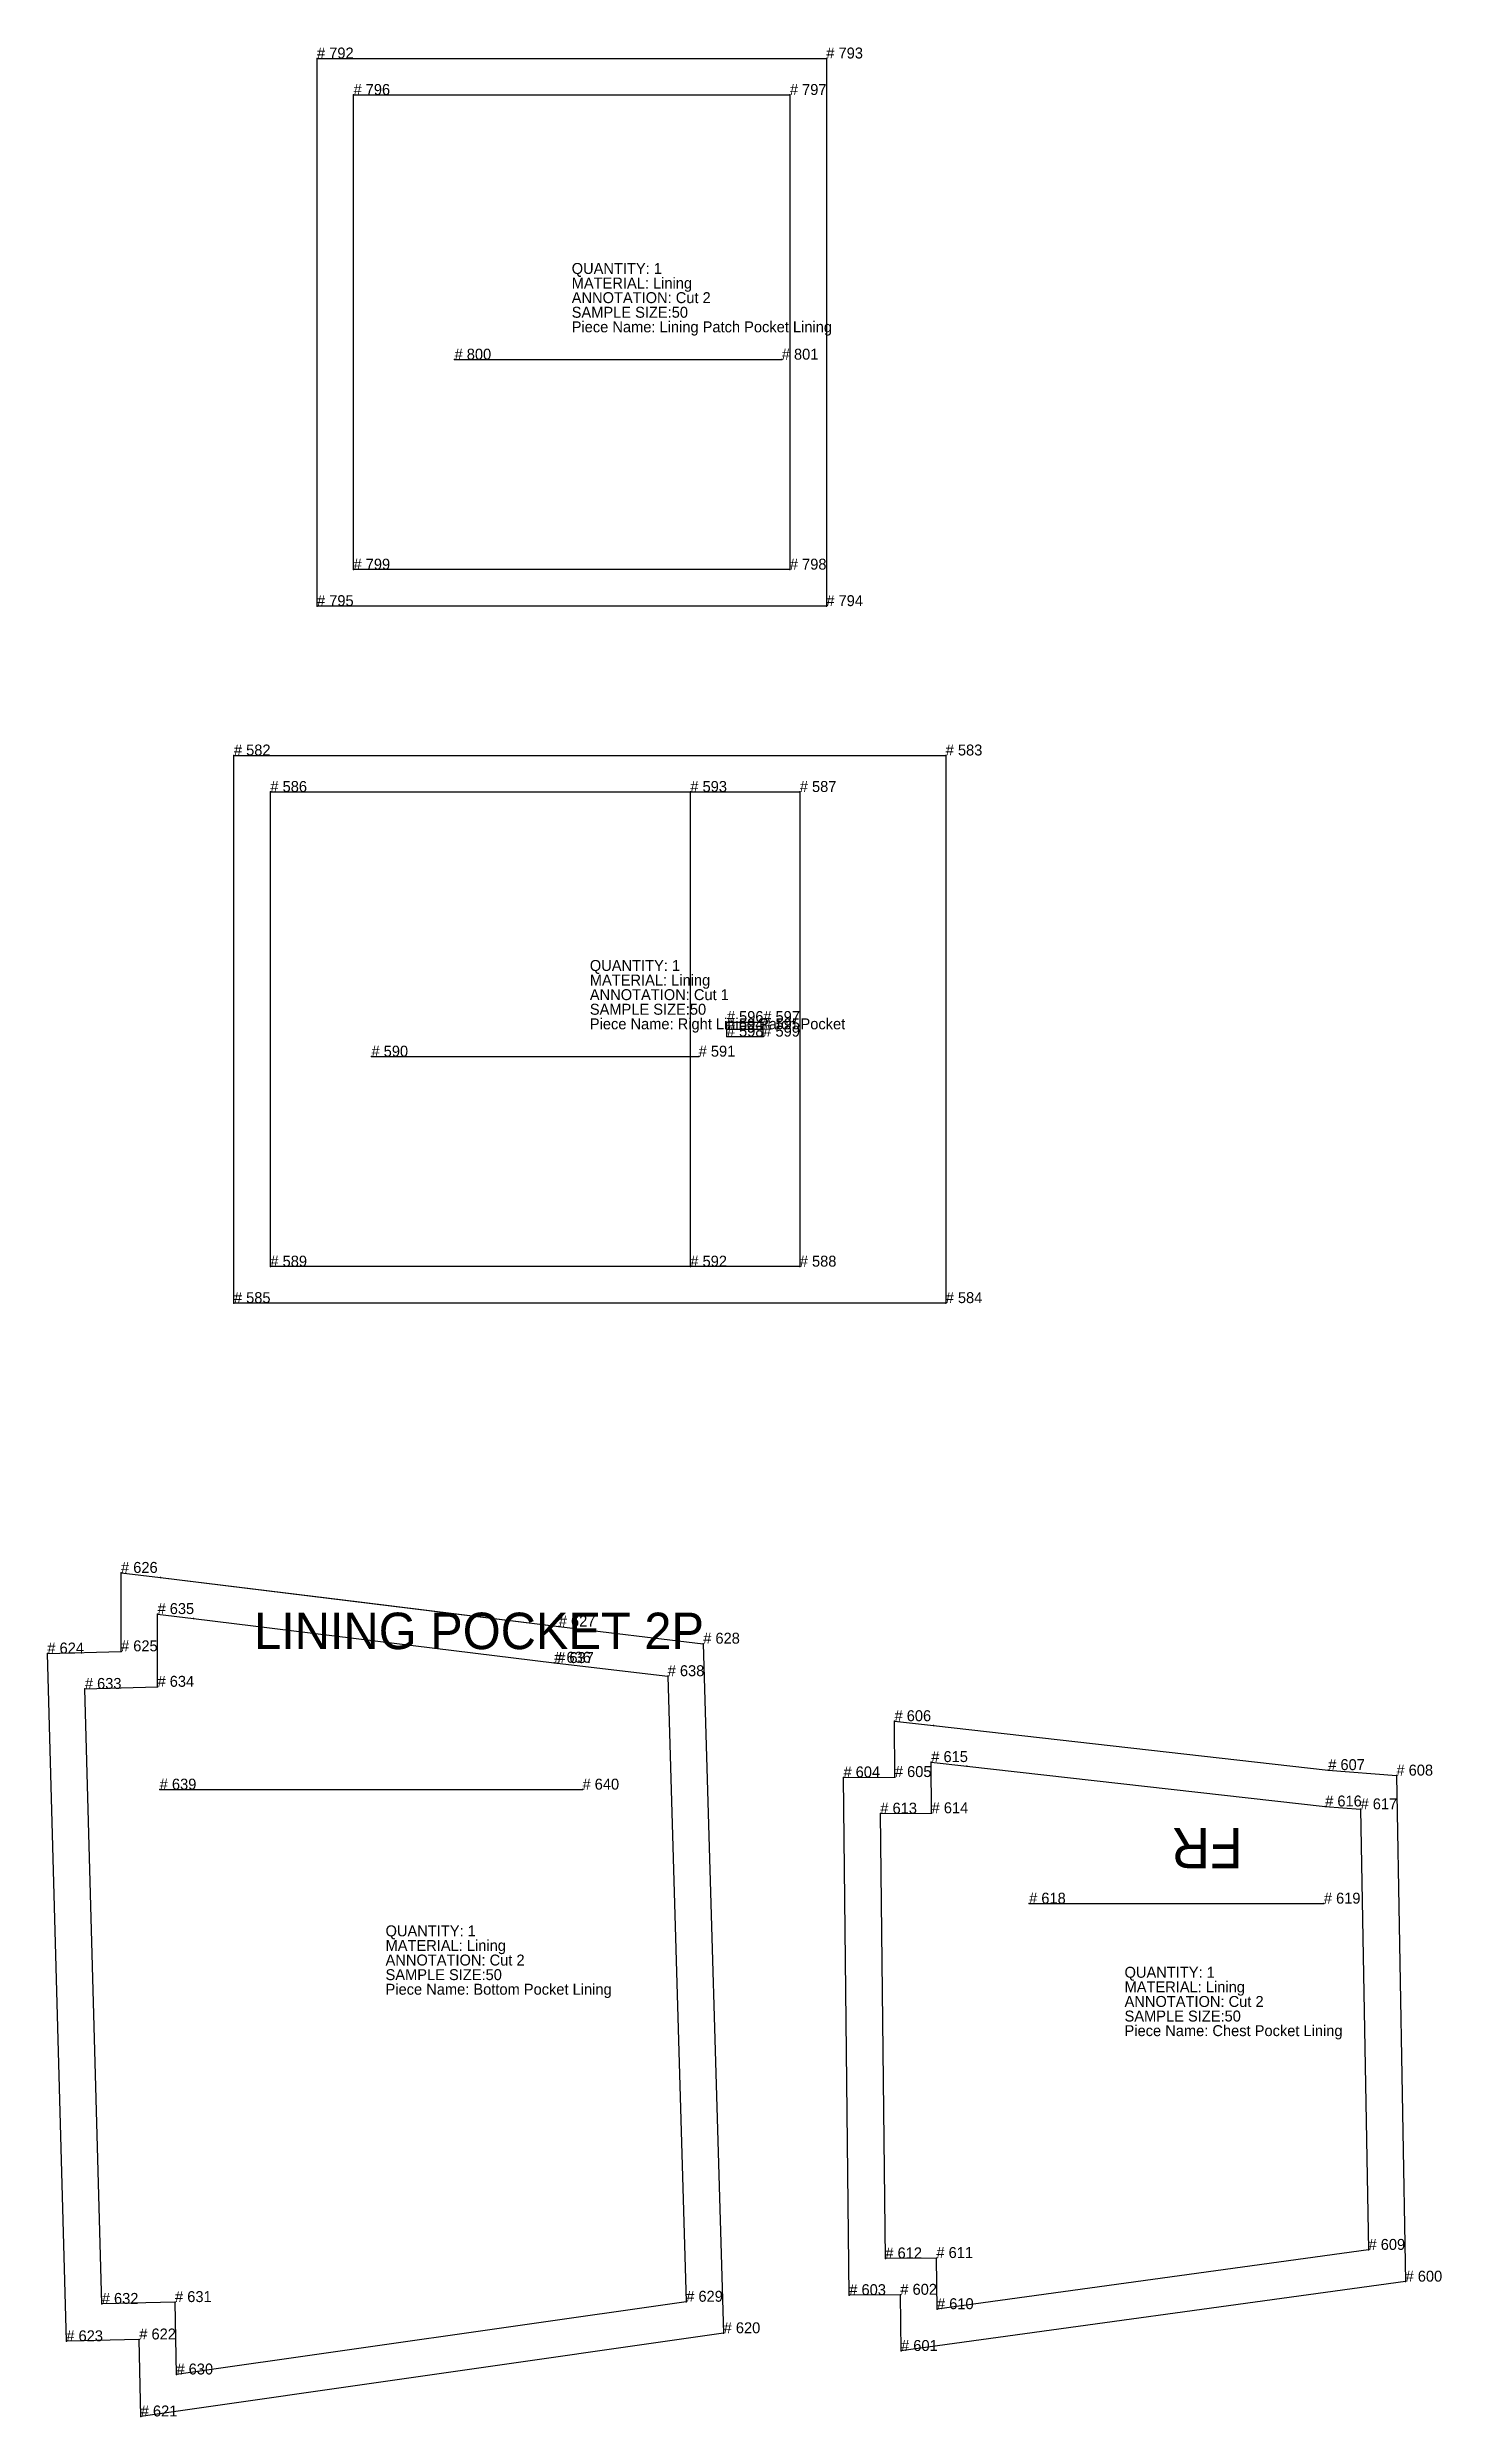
# Model space of a CAD drawing. Extents: x -8402 to 434, y -368 to 2685.
# Drawn here: x -8402 to -8020, y 1350 to 1999 of the extents above; entities that cross this region are included whole.
import ezdxf

# ---------------------------------------------------------------- set-up
doc = ezdxf.new("R2010")
doc.units = 0

# ---------------------------------------------------------------- blocks, each defined once
blk = doc.blocks.new('Right Lining Patch Pocket_5028')
at = {"layer": '1'}
blk.add_lwpolyline([(-8350.9199, 1805.3199), (-8155.79, 1805.3199), (-8155.79, 1655.23), (-8350.9199, 1655.23), (-8350.9199, 1805.3199)], close=True, dxfattribs=at)
at = {"layer": '14'}
blk.add_lwpolyline([(-8340.9199, 1795.3199), (-8195.79, 1795.3199), (-8195.79, 1665.23), (-8340.9199, 1665.23), (-8340.9199, 1795.3199)], close=True, dxfattribs=at)
at = {"layer": '2'}
for p in [(-8350.9199, 1805.3199), (-8155.79, 1805.3199), (-8340.9199, 1795.3199), (-8225.79, 1795.3199), (-8195.79, 1795.3199), (-8215.79, 1732.27), (-8215.79, 1732.27), (-8215.79, 1730.27), (-8215.79, 1728.27), (-8215.79, 1728.27), (-8205.79, 1732.27), (-8205.79, 1732.27), (-8205.79, 1730.27), (-8205.79, 1728.27), (-8205.79, 1728.27), (-8313.21, 1722.78), (-8223.5098, 1722.78), (-8340.9199, 1665.23), (-8225.79, 1665.23), (-8195.79, 1665.23), (-8350.9199, 1655.23), (-8155.79, 1655.23)]:
    blk.add_point(p, dxfattribs=at)
at = {"layer": '5'}
blk.add_line((-8313.21, 1722.78), (-8223.5098, 1722.78), dxfattribs=at)
at = {"layer": '7'}
blk.add_line((-8313.21, 1722.78), (-8223.5098, 1722.78), dxfattribs=at)
at = {"layer": '8'}
for points in [[(-8225.79, 1665.23), (-8225.79, 1795.3199)], [(-8215.79, 1732.27), (-8205.79, 1732.27)], [(-8215.79, 1728.27), (-8215.79, 1732.27)], [(-8215.79, 1730.27), (-8205.79, 1730.27)], [(-8215.79, 1728.27), (-8205.79, 1728.27)], [(-8205.79, 1728.27), (-8205.79, 1732.27)]]:
    blk.add_lwpolyline(points, dxfattribs=at)
at = {"layer": '84'}
blk.add_lwpolyline([(-8350.9199, 1805.3199), (-8155.79, 1805.3199), (-8155.79, 1655.23), (-8350.9199, 1655.23), (-8350.9199, 1805.3199)], close=True, dxfattribs=at)
at = {"layer": '85'}
for points in [[(-8225.79, 1665.23), (-8225.79, 1795.3199)], [(-8215.79, 1732.27), (-8205.79, 1732.27)], [(-8215.79, 1728.27), (-8215.79, 1732.27)], [(-8215.79, 1730.27), (-8205.79, 1730.27)], [(-8215.79, 1728.27), (-8205.79, 1728.27)], [(-8205.79, 1728.27), (-8205.79, 1732.27)]]:
    blk.add_lwpolyline(points, dxfattribs=at)
at = {"layer": '87'}
blk.add_lwpolyline([(-8340.9199, 1795.3199), (-8195.79, 1795.3199), (-8195.79, 1665.23), (-8340.9199, 1665.23), (-8340.9199, 1795.3199)], close=True, dxfattribs=at)
at = {"layer": '1'}
for s, p in [('# 582', (-8350.9199, 1805.3199)), ('# 583', (-8155.79, 1805.3199)), ('QUANTITY: 1', (-8253.3496, 1746.27)), ('ANNOTATION: Cut 1', (-8253.3496, 1738.27)), ('MATERIAL: Lining', (-8253.3496, 1742.27)), ('SAMPLE SIZE:50', (-8253.3496, 1734.27)), ('Piece Name: Right Lining Patch Pocket', (-8253.3496, 1730.27)), ('# 585', (-8350.9199, 1655.23)), ('# 584', (-8155.79, 1655.23))]:
    blk.add_text(s, height=3, dxfattribs=at).set_placement(p)
at = {"layer": '14'}
for s, p in [('# 586', (-8340.9199, 1795.3199)), ('# 587', (-8195.79, 1795.3199)), ('# 589', (-8340.9199, 1665.23)), ('# 588', (-8195.79, 1665.23))]:
    blk.add_text(s, height=3, dxfattribs=at).set_placement(p)
at = {"layer": '7'}
for s, p in [('# 590', (-8313.21, 1722.78)), ('# 591', (-8223.5098, 1722.78))]:
    blk.add_text(s, height=3, dxfattribs=at).set_placement(p)
at = {"layer": '8'}
for s, p in [('# 593', (-8225.79, 1795.3199)), ('# 596', (-8215.79, 1732.27)), ('# 596', (-8215.79, 1732.27)), ('# 597', (-8205.79, 1732.27)), ('# 597', (-8205.79, 1732.27)), ('# 594', (-8215.79, 1730.27)), ('# 598', (-8215.79, 1728.27)), ('# 598', (-8215.79, 1728.27)), ('# 595', (-8205.79, 1730.27)), ('# 599', (-8205.79, 1728.27)), ('# 599', (-8205.79, 1728.27)), ('# 592', (-8225.79, 1665.23))]:
    blk.add_text(s, height=3, dxfattribs=at).set_placement(p)
blk = doc.blocks.new('Chest Pocket Lining_5029')
at = {"layer": '1'}
blk.add_lwpolyline([(-8029.7202, 1387.04), (-8168.02, 1368.04), (-8168.2202, 1383.4399), (-8182.2202, 1383.34), (-8183.8198, 1525.24), (-8169.7202, 1525.34), (-8169.8198, 1540.64), (-8159.1201, 1539.4399), (-8050.9199, 1527.24), (-8032.2202, 1525.74), (-8029.7202, 1387.04)], close=True, dxfattribs=at)
at = {"layer": '14'}
blk.add_lwpolyline([(-8039.8799, 1395.74), (-8158.1699, 1379.49), (-8158.3398, 1393.51), (-8172.3301, 1393.41), (-8173.71, 1515.3101), (-8159.6499, 1515.41), (-8159.7402, 1529.4399), (-8150.04, 1528.35), (-8051.7598, 1517.27), (-8042.0601, 1516.49), (-8039.8799, 1395.74)], close=True, dxfattribs=at)
at = {"layer": '2'}
for p in [(-8169.8198, 1540.64), (-8159.7402, 1529.4399), (-8050.9199, 1527.24), (-8183.8198, 1525.24), (-8169.7202, 1525.34), (-8032.2202, 1525.74), (-8173.71, 1515.3101), (-8159.6499, 1515.41), (-8051.7598, 1517.27), (-8042.0601, 1516.49), (-8132.9199, 1490.64), (-8052.1201, 1490.64), (-8172.3301, 1393.41), (-8158.3398, 1393.51), (-8039.8799, 1395.74), (-8182.2202, 1383.34), (-8168.2202, 1383.4399), (-8029.7202, 1387.04), (-8158.1699, 1379.49), (-8168.02, 1368.04)]:
    blk.add_point(p, dxfattribs=at)
at = {"layer": '3'}
for p in [(-8159.1201, 1539.4399), (-8150.04, 1528.35)]:
    blk.add_point(p, dxfattribs=at)
at = {"layer": '4'}
for p in [(-8050.9199, 1527.24, 5), (-8051.7598, 1517.27, 5)]:
    blk.add_point(p, dxfattribs=at)
at = {"layer": '5'}
blk.add_line((-8132.9199, 1490.64), (-8052.1201, 1490.64), dxfattribs=at)
at = {"layer": '7'}
blk.add_line((-8132.9199, 1490.64), (-8052.1201, 1490.64), dxfattribs=at)
at = {"layer": '84'}
blk.add_lwpolyline([(-8029.7202, 1387.04), (-8168.02, 1368.04), (-8168.2202, 1383.4399), (-8182.2202, 1383.34), (-8183.8198, 1525.24), (-8169.7202, 1525.34), (-8169.8198, 1540.64), (-8159.1201, 1539.4399), (-8050.9199, 1527.24), (-8032.2202, 1525.74), (-8029.7202, 1387.04)], close=True, dxfattribs=at)
at = {"layer": '87'}
blk.add_lwpolyline([(-8159.7402, 1529.4399), (-8150.04, 1528.35), (-8051.7598, 1517.27), (-8042.0601, 1516.49), (-8039.8799, 1395.74), (-8158.1699, 1379.49), (-8158.3398, 1393.51), (-8172.3301, 1393.41), (-8173.71, 1515.3101), (-8159.6499, 1515.41), (-8159.7402, 1529.4399)], close=True, dxfattribs=at)
at = {"layer": '1'}
for s, p in [('# 606', (-8169.8198, 1540.64)), ('# 604', (-8183.8198, 1525.24)), ('# 605', (-8169.7202, 1525.34)), ('# 607', (-8050.9199, 1527.24)), ('# 608', (-8032.2202, 1525.74)), ('QUANTITY: 1', (-8106.7598, 1470.33)), ('MATERIAL: Lining', (-8106.7598, 1466.33)), ('ANNOTATION: Cut 2', (-8106.7598, 1462.33)), ('SAMPLE SIZE:50', (-8106.7598, 1458.33)), ('Piece Name: Chest Pocket Lining', (-8106.7598, 1454.33)), ('# 600', (-8029.7202, 1387.04)), ('# 603', (-8182.2202, 1383.34)), ('# 602', (-8168.2202, 1383.4399)), ('# 601', (-8168.02, 1368.04))]:
    blk.add_text(s, height=3, dxfattribs=at).set_placement(p)
at = {"layer": '14'}
for s, p in [('# 615', (-8159.7402, 1529.4399)), ('# 616', (-8051.7598, 1517.27)), ('# 617', (-8042.0601, 1516.49)), ('# 613', (-8173.71, 1515.3101)), ('# 614', (-8159.6499, 1515.41)), ('# 612', (-8172.3301, 1393.41)), ('# 611', (-8158.3398, 1393.51)), ('# 609', (-8039.8799, 1395.74)), ('# 610', (-8158.1699, 1379.49))]:
    blk.add_text(s, height=3, dxfattribs=at).set_placement(p)
at = {"layer": '15'}
blk.add_text('FR', height=11, rotation=180, dxfattribs=at).set_placement((-8074.3198, 1511.34))
at = {"layer": '7'}
for s, p in [('# 618', (-8132.9199, 1490.64)), ('# 619', (-8052.1201, 1490.64))]:
    blk.add_text(s, height=3, dxfattribs=at).set_placement(p)
blk = doc.blocks.new('Bottom Pocket Lining_5030')
at = {"layer": '1'}
blk.add_lwpolyline([(-8216.6602, 1372.89), (-8376.46, 1350.09), (-8376.8604, 1371.1899), (-8396.8604, 1370.6899), (-8402.0596, 1559.1899), (-8381.8604, 1559.79), (-8381.8604, 1581.29), (-8371.0596, 1579.99), (-8261.8604, 1566.59), (-8222.2598, 1561.89), (-8216.6602, 1372.89)], close=True, dxfattribs=at)
at = {"layer": '14'}
blk.add_lwpolyline([(-8226.9199, 1381.53), (-8366.6699, 1361.59), (-8367.0596, 1381.4399), (-8387.1396, 1380.9399), (-8391.7803, 1549.49), (-8371.8604, 1550.0699), (-8371.8604, 1570.01), (-8362, 1568.8101), (-8263.0996, 1556.67), (-8262.2998, 1556.5699), (-8232, 1552.98), (-8226.9199, 1381.53)], close=True, dxfattribs=at)
at = {"layer": '2'}
for p in [(-8381.8604, 1581.29), (-8371.8604, 1570.01), (-8261.8604, 1566.59), (-8402.0596, 1559.1899), (-8381.8604, 1559.79), (-8222.2598, 1561.89), (-8262.2998, 1556.5699), (-8232, 1552.98), (-8391.7803, 1549.49), (-8371.8604, 1550.0699), (-8371.2598, 1521.89), (-8255.3604, 1521.89), (-8387.1396, 1380.9399), (-8367.0596, 1381.4399), (-8226.9199, 1381.53), (-8396.8604, 1370.6899), (-8376.8604, 1371.1899), (-8216.6602, 1372.89), (-8366.6699, 1361.59), (-8376.46, 1350.09)]:
    blk.add_point(p, dxfattribs=at)
at = {"layer": '3'}
for p in [(-8371.0596, 1579.99), (-8362, 1568.8101), (-8263.0996, 1556.67)]:
    blk.add_point(p, dxfattribs=at)
at = {"layer": '4'}
for p in [(-8261.8604, 1566.59, 5), (-8263.0996, 1556.67, 5)]:
    blk.add_point(p, dxfattribs=at)
at = {"layer": '5'}
blk.add_line((-8371.2598, 1521.89), (-8255.3604, 1521.89), dxfattribs=at)
at = {"layer": '7'}
blk.add_line((-8371.2598, 1521.89), (-8255.3604, 1521.89), dxfattribs=at)
at = {"layer": '84'}
blk.add_lwpolyline([(-8216.6602, 1372.89), (-8376.46, 1350.09), (-8376.8604, 1371.1899), (-8396.8604, 1370.6899), (-8402.0596, 1559.1899), (-8381.8604, 1559.79), (-8381.8604, 1581.29), (-8371.0596, 1579.99), (-8316.4502, 1573.35), (-8261.8604, 1566.59), (-8222.2598, 1561.89), (-8216.6602, 1372.89)], close=True, dxfattribs=at)
at = {"layer": '87'}
blk.add_lwpolyline([(-8371.8604, 1570.01), (-8362, 1568.8101), (-8263.0996, 1556.67), (-8262.2998, 1556.5699), (-8232, 1552.98), (-8226.9199, 1381.53), (-8366.6699, 1361.59), (-8367.0596, 1381.4399), (-8387.1396, 1380.9399), (-8391.7803, 1549.49), (-8371.8604, 1550.0699), (-8371.8604, 1570.01)], close=True, dxfattribs=at)
at = {"layer": '1'}
for s, p in [('# 626', (-8381.8604, 1581.29)), ('# 627', (-8261.8604, 1566.59)), ('# 628', (-8222.2598, 1561.89)), ('# 624', (-8402.0596, 1559.1899)), ('# 625', (-8381.8604, 1559.79)), ('QUANTITY: 1', (-8309.3496, 1481.6801)), ('MATERIAL: Lining', (-8309.3496, 1477.6801)), ('ANNOTATION: Cut 2', (-8309.3496, 1473.6801)), ('SAMPLE SIZE:50', (-8309.3496, 1469.6801)), ('Piece Name: Bottom Pocket Lining', (-8309.3496, 1465.6801)), ('# 623', (-8396.8604, 1370.6899)), ('# 622', (-8376.8604, 1371.1899)), ('# 620', (-8216.6602, 1372.89)), ('# 621', (-8376.46, 1350.09))]:
    blk.add_text(s, height=3, dxfattribs=at).set_placement(p)
at = {"layer": '14'}
for s, p in [('# 635', (-8371.8604, 1570.01)), ('# 636', (-8263.0996, 1556.67)), ('# 637', (-8262.2998, 1556.5699)), ('# 633', (-8391.7803, 1549.49)), ('# 634', (-8371.8604, 1550.0699)), ('# 638', (-8232, 1552.98)), ('# 632', (-8387.1396, 1380.9399)), ('# 631', (-8367.0596, 1381.4399)), ('# 629', (-8226.9199, 1381.53)), ('# 630', (-8366.6699, 1361.59))]:
    blk.add_text(s, height=3, dxfattribs=at).set_placement(p)
at = {"layer": '15'}
blk.add_text('LINING POCKET 2P', height=10, dxfattribs=at).set_placement((-8345.4102, 1560.39))
at = {"layer": '7'}
for s, p in [('# 639', (-8371.2598, 1521.89)), ('# 640', (-8255.3604, 1521.89))]:
    blk.add_text(s, height=3, dxfattribs=at).set_placement(p)
blk = doc.blocks.new('Lining Patch Pocket Lining_5036')
at = {"layer": '1'}
blk.add_lwpolyline([(-8328.1396, 1996.35), (-8188.5098, 1996.35), (-8188.5098, 1846.26), (-8328.1396, 1846.26), (-8328.1396, 1996.35)], close=True, dxfattribs=at)
at = {"layer": '14'}
blk.add_lwpolyline([(-8318.1396, 1986.35), (-8198.5098, 1986.35), (-8198.5098, 1856.26), (-8318.1396, 1856.26), (-8318.1396, 1986.35)], close=True, dxfattribs=at)
at = {"layer": '2'}
for p in [(-8328.1396, 1996.35), (-8188.5098, 1996.35), (-8318.1396, 1986.35), (-8198.5098, 1986.35), (-8290.4297, 1913.8101), (-8200.7305, 1913.8101), (-8318.1396, 1856.26), (-8198.5098, 1856.26), (-8328.1396, 1846.26), (-8188.5098, 1846.26)]:
    blk.add_point(p, dxfattribs=at)
at = {"layer": '5'}
blk.add_line((-8290.4297, 1913.8101), (-8200.7305, 1913.8101), dxfattribs=at)
at = {"layer": '7'}
blk.add_line((-8290.4297, 1913.8101), (-8200.7305, 1913.8101), dxfattribs=at)
at = {"layer": '84'}
blk.add_lwpolyline([(-8328.1396, 1996.35), (-8188.5098, 1996.35), (-8188.5098, 1846.26), (-8328.1396, 1846.26), (-8328.1396, 1996.35)], close=True, dxfattribs=at)
at = {"layer": '87'}
blk.add_lwpolyline([(-8318.1396, 1986.35), (-8198.5098, 1986.35), (-8198.5098, 1856.26), (-8318.1396, 1856.26), (-8318.1396, 1986.35)], close=True, dxfattribs=at)
at = {"layer": '1'}
for s, p in [('# 792', (-8328.1396, 1996.35)), ('# 793', (-8188.5098, 1996.35)), ('QUANTITY: 1', (-8258.3203, 1937.3)), ('MATERIAL: Lining', (-8258.3203, 1933.3)), ('ANNOTATION: Cut 2', (-8258.3203, 1929.3)), ('SAMPLE SIZE:50', (-8258.3203, 1925.3)), ('Piece Name: Lining Patch Pocket Lining', (-8258.3203, 1921.3)), ('# 795', (-8328.1396, 1846.26)), ('# 794', (-8188.5098, 1846.26))]:
    blk.add_text(s, height=3, dxfattribs=at).set_placement(p)
at = {"layer": '14'}
for s, p in [('# 796', (-8318.1396, 1986.35)), ('# 797', (-8198.5098, 1986.35)), ('# 799', (-8318.1396, 1856.26)), ('# 798', (-8198.5098, 1856.26))]:
    blk.add_text(s, height=3, dxfattribs=at).set_placement(p)
at = {"layer": '7'}
for s, p in [('# 800', (-8290.4297, 1913.8101)), ('# 801', (-8200.7305, 1913.8101))]:
    blk.add_text(s, height=3, dxfattribs=at).set_placement(p)

msp = doc.modelspace()

# ---------------------------------------------------------------- block references
at = {"layer": '1'}
for name in ['Lining Patch Pocket Lining_5036', 'Right Lining Patch Pocket_5028', 'Bottom Pocket Lining_5030', 'Chest Pocket Lining_5029']:
    msp.add_blockref(name, (0, 0), dxfattribs=at)

doc.saveas('drawing.dxf')
